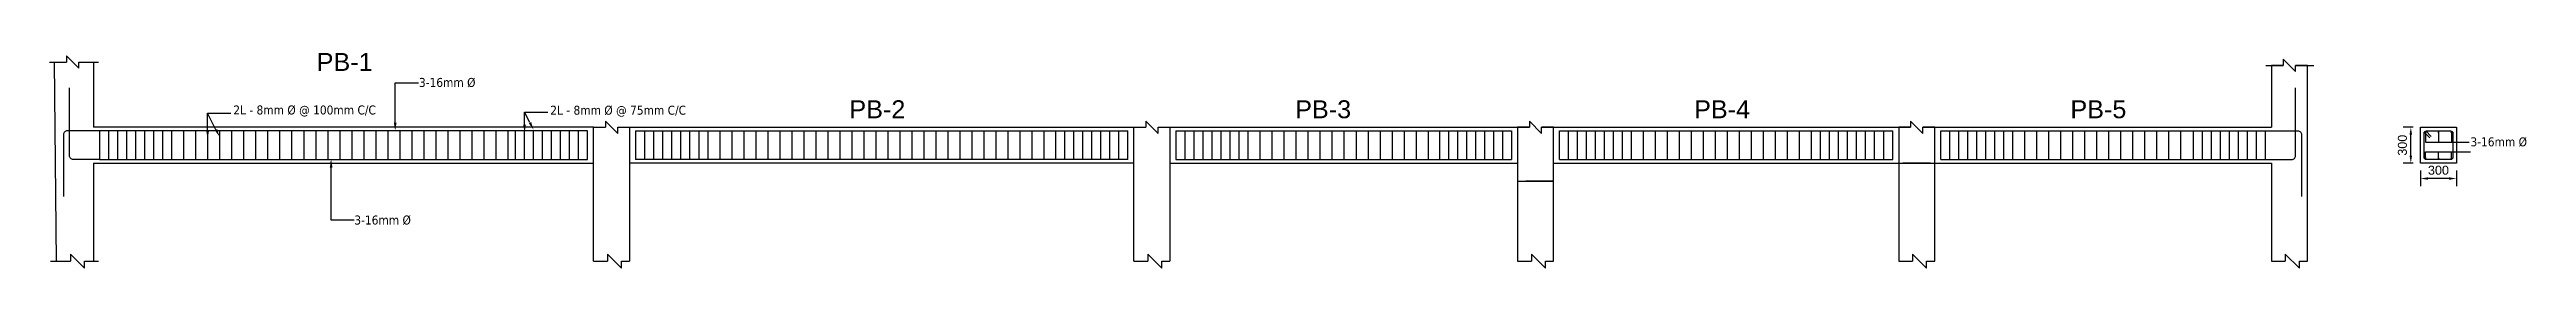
# Model space of a CAD drawing. Header units: millimetres. Extents: x 2923 to 3086, y 1840 to 1916.
# Drawn here: x 2949.09 to 2969.72, y 1908.8 to 1910.6 of the extents above; entities that cross this region are included whole.
import ezdxf

# ---------------------------------------------------------------- set-up
doc = ezdxf.new("R2010")
doc.units = ezdxf.units.MM
for name, color, linetype in [('BEAM', 4, 'Continuous'), ('BRICK WALL', 93, 'Continuous'), ('COLUMN', 1, 'Continuous'), ('DIM_50', 7, 'Continuous'), ('PLINTH BEAM', 7, 'Continuous'), ('REINFORCEMENT', 50, 'Continuous')]:
    doc.layers.add(name, color=color, linetype=linetype)
doc.layers.add('Text', color=7, linetype='Continuous', lineweight=13)
doc.styles.get("Standard").update_dxf_attribs({"font": 'arial.ttf'})
doc.styles.add('Tahoma', font='tahoma.ttf')
doc.dimstyles.new('DIM-25', dxfattribs={"dimtxt": 0.075, "dimasz": 0.0625, "dimexe": 0.0625, "dimexo": 0.0625, "dimgap": 0.03125, "dimtad": 1, "dimdec": 0, "dimlfac": 1000, "dimzin": 1, "dimdsep": 46, "dimtxsty": 'Standard', "dimcen": 0.1, "dimadec": 0, "dimazin": 0, "dimtfac": 1, "dimtdec": 0, "dimtmove": 0, "dimatfit": 3, "dimfxl": 1, "dimarcsym": 0})

msp = doc.modelspace()

# ---------------------------------------------------------------- texts
at = {"layer": 'PLINTH BEAM'}
for s, p in [('PB-1', (2951.3105, 1910.4509)), ('PB-2', (2955.7477, 1910.0555)), ('PB-3', (2959.4607, 1910.0555)), ('PB-4', (2962.7834, 1910.0555)), ('PB-5', (2965.9176, 1910.0555))]:
    msp.add_text(s, height=0.15, dxfattribs=at).set_placement(p)
at = {"layer": 'Text', "char_height": 0.075, "attachment_point": 1, "style": 'Tahoma'}
for s, insert, width in [('3-16mm %%C', (2952.1622, 1910.3921), 0.659218), ('2L - 8mm %%C @ 100mm C/C', (2950.6158, 1910.1621), 1.285732), ('2L - 8mm %%C @ 75mm C/C', (2953.2558, 1910.1602), 1.243977), ('3-16mm %%C', (2969.2495, 1909.8958), 0.561384), ('3-16mm %%C ', (2951.6242, 1909.2426), 0.659218)]:
    msp.add_mtext(s, dxfattribs=dict(at, insert=insert, width=width))

# ---------------------------------------------------------------- blocks, each defined once
blk = doc.blocks.new('*D21')
at = {"color": 0, "lineweight": -2, "transparency": 16777216}
for p, q in [((2968.771, 1909.98), (2968.69, 1909.98)), ((2968.753, 1909.743), (2968.753, 1909.918)), ((2968.771, 1909.68), (2968.69, 1909.68))]:
    blk.add_line(p, q, dxfattribs=at)
at = {"color": 0, "transparency": 16777216}
for points in [[(2968.742, 1909.918), (2968.763, 1909.918), (2968.753, 1909.98)], [(2968.742, 1909.743), (2968.763, 1909.743), (2968.753, 1909.68)]]:
    blk.add_solid(points, dxfattribs=at)
at = {"layer": 'Defpoints', "color": 0, "transparency": 16777216}
for p in [(2968.753, 1909.98), (2968.833, 1909.98), (2968.833, 1909.68)]:
    blk.add_point(p, dxfattribs=at)
at = {"color": 0, "transparency": 16777216, "insert": (2968.683, 1909.83), "char_height": 0.075, "attachment_point": 5, "rotation": 90}
blk.add_mtext('300', dxfattribs=at)
blk = doc.blocks.new('*D22')
at = {"color": 0, "lineweight": -2, "transparency": 16777216}
for p, q in [((2968.833, 1909.618), (2968.833, 1909.489)), ((2969.133, 1909.618), (2969.133, 1909.489)), ((2969.071, 1909.552), (2968.896, 1909.552))]:
    blk.add_line(p, q, dxfattribs=at)
at = {"color": 0, "transparency": 16777216}
for points in [[(2968.896, 1909.562), (2968.896, 1909.541), (2968.833, 1909.552)], [(2969.071, 1909.562), (2969.071, 1909.541), (2969.133, 1909.552)]]:
    blk.add_solid(points, dxfattribs=at)
at = {"layer": 'Defpoints', "color": 0, "transparency": 16777216}
for p in [(2968.833, 1909.68), (2969.133, 1909.68), (2968.833, 1909.552)]:
    blk.add_point(p, dxfattribs=at)
at = {"color": 0, "transparency": 16777216, "insert": (2968.983, 1909.621), "char_height": 0.075, "attachment_point": 5}
blk.add_mtext('300', dxfattribs=at)

# ---------------------------------------------------------------- dimensions: what is measured, and where the dimension line sits
dim = msp.add_linear_dim(base=(2968.7527, 1909.9804), p1=(2968.8332, 1909.6804), p2=(2968.8332, 1909.9804), angle=90, dimstyle='DIM-25')
dim.commit()
dim.dimension.update_dxf_attribs({"geometry": '*D21', "text_midpoint": (2968.6832, 1909.8304)})
dim = msp.add_linear_dim(base=(2968.8332, 1909.5519), p1=(2969.1332, 1909.6804), p2=(2968.8332, 1909.6804), dimstyle='DIM-25')
dim.commit()
dim.dimension.update_dxf_attribs({"geometry": '*D22', "text_midpoint": (2968.9832, 1909.6214)})

# ---------------------------------------------------------------- linework, layer by layer
for p, q in [((2949.0854, 1910.5243), (2949.2264, 1910.5243)), ((2949.2264, 1910.5756), (2949.3288, 1910.4731)), ((2949.2264, 1910.5756), (2949.2264, 1910.5243)), ((2949.3288, 1910.4731), (2949.3288, 1910.5243)), ((2949.3288, 1910.5243), (2949.4935, 1910.5243)), ((2967.544, 1910.4969), (2967.6909, 1910.4969)), ((2967.6909, 1910.5481), (2967.7934, 1910.4457)), ((2967.6909, 1910.5481), (2967.6909, 1910.4969)), ((2967.7934, 1910.4969), (2967.9447, 1910.4969)), ((2967.7934, 1910.4457), (2967.7934, 1910.4969)), ((2953.6171, 1909.9804), (2953.7159, 1909.9804)), ((2953.7159, 1910.0316), (2953.8184, 1909.9292)), ((2953.7159, 1910.0316), (2953.7159, 1909.9804)), ((2953.8184, 1909.9804), (2953.9171, 1909.9804)), ((2953.8184, 1909.9292), (2953.8184, 1909.9804)), ((2958.1171, 1909.9804), (2958.2159, 1909.9804)), ((2958.2159, 1910.0316), (2958.3184, 1909.9292)), ((2958.2159, 1910.0316), (2958.2159, 1909.9804)), ((2958.3184, 1909.9804), (2958.4171, 1909.9804)), ((2958.3184, 1909.9292), (2958.3184, 1909.9804)), ((2961.3121, 1909.9804), (2961.4109, 1909.9804)), ((2961.4109, 1910.0316), (2961.5134, 1909.9292)), ((2961.4109, 1910.0316), (2961.4109, 1909.9804)), ((2961.5134, 1909.9804), (2961.6121, 1909.9804)), ((2961.5134, 1909.9292), (2961.5134, 1909.9804)), ((2964.4871, 1909.9804), (2964.5859, 1909.9804)), ((2964.5859, 1910.0316), (2964.6884, 1909.9292)), ((2964.5859, 1910.0316), (2964.5859, 1909.9804)), ((2964.6884, 1909.9804), (2964.7871, 1909.9804)), ((2964.6884, 1909.9292), (2964.6884, 1909.9804)), ((2968.8754, 1909.9393), (2968.8754, 1909.8554)), ((2968.8754, 1909.8554), (2969.2389, 1909.8554)), ((2968.8754, 1909.7215), (2968.8754, 1909.7762)), ((2968.8754, 1909.7762), (2969.2489, 1909.7762)), ((2968.9832, 1909.9393), (2968.9832, 1909.8554)), ((2968.9832, 1909.7215), (2968.9832, 1909.7762)), ((2969.091, 1909.9393), (2969.091, 1909.8554)), ((2969.091, 1909.7215), (2969.091, 1909.7762)), ((2949.0926, 1908.8625), (2949.2591, 1908.8625)), ((2949.3763, 1908.8039), (2949.2591, 1908.9211)), ((2949.2591, 1908.9211), (2949.2591, 1908.8625)), ((2949.3763, 1908.8625), (2949.4937, 1908.8625)), ((2949.3763, 1908.8039), (2949.3763, 1908.8625)), ((2953.6171, 1908.8625), (2953.7325, 1908.8625)), ((2953.8496, 1908.8039), (2953.7325, 1908.9211)), ((2953.7325, 1908.9211), (2953.7325, 1908.8625)), ((2953.8496, 1908.8625), (2953.9171, 1908.8625)), ((2953.8496, 1908.8039), (2953.8496, 1908.8625)), ((2958.1171, 1908.8625), (2958.2325, 1908.8625)), ((2958.3496, 1908.8039), (2958.2325, 1908.9211)), ((2958.2325, 1908.9211), (2958.2325, 1908.8625)), ((2958.3496, 1908.8625), (2958.4171, 1908.8625)), ((2958.3496, 1908.8039), (2958.3496, 1908.8625)), ((2961.3121, 1908.8625), (2961.4275, 1908.8625)), ((2961.5446, 1908.8039), (2961.4275, 1908.9211)), ((2961.4275, 1908.9211), (2961.4275, 1908.8625)), ((2961.5446, 1908.8625), (2961.6121, 1908.8625)), ((2961.5446, 1908.8039), (2961.5446, 1908.8625)), ((2964.4871, 1908.8625), (2964.6025, 1908.8625)), ((2964.7196, 1908.8039), (2964.6025, 1908.9211)), ((2964.6025, 1908.9211), (2964.6025, 1908.8625)), ((2964.7196, 1908.8625), (2964.7871, 1908.8625)), ((2964.7196, 1908.8039), (2964.7196, 1908.8625)), ((2967.5921, 1908.8625), (2967.7075, 1908.8625)), ((2967.8246, 1908.8039), (2967.7075, 1908.9211)), ((2967.7075, 1908.9211), (2967.7075, 1908.8625)), ((2967.8246, 1908.8625), (2967.8921, 1908.8625)), ((2967.8246, 1908.8039), (2967.8246, 1908.8625))]:
    msp.add_line(p, q)
at = {"layer": 'BEAM'}
for p, q in [((2953.6171, 1909.9804), (2949.4521, 1909.9804)), ((2953.9171, 1909.9804), (2958.1171, 1909.9804)), ((2958.4171, 1909.9804), (2961.3121, 1909.9804)), ((2961.6121, 1909.9804), (2964.4871, 1909.9804)), ((2964.7871, 1909.9804), (2967.5921, 1909.9804)), ((2968.8332, 1909.9804), (2969.1332, 1909.9804)), ((2968.8332, 1909.6804), (2968.8332, 1909.9804)), ((2969.1332, 1909.9804), (2969.1332, 1909.6804)), ((2949.4521, 1909.6804), (2953.6171, 1909.6804)), ((2958.1171, 1909.6804), (2953.9171, 1909.6804)), ((2958.4171, 1909.6804), (2961.3121, 1909.6804)), ((2961.6121, 1909.6804), (2964.4871, 1909.6804)), ((2964.7871, 1909.6804), (2967.5921, 1909.6804)), ((2969.1332, 1909.6804), (2968.8332, 1909.6804))]:
    msp.add_line(p, q, dxfattribs=at)
at = {"layer": 'BRICK WALL'}
for p, q in [((2964.7521, 1909.6804), (2964.5221, 1909.6804)), ((2961.6121, 1909.5304), (2961.3821, 1909.5304))]:
    msp.add_line(p, q, dxfattribs=at)
at = {"layer": 'COLUMN'}
for p, q in [((2949.1438, 1908.8625), (2949.1276, 1910.5243)), ((2949.4521, 1910.5243), (2949.4521, 1909.9804)), ((2967.6909, 1910.4969), (2967.5921, 1910.4969)), ((2967.5921, 1910.4969), (2967.5921, 1909.9804)), ((2967.8921, 1910.4969), (2967.7934, 1910.4969)), ((2967.8921, 1908.8625), (2967.8921, 1910.4969)), ((2953.6171, 1908.8625), (2953.6171, 1909.9804)), ((2953.9171, 1909.9804), (2953.9171, 1908.8625)), ((2958.1171, 1908.8625), (2958.1171, 1909.9804)), ((2958.1171, 1909.9804), (2958.2159, 1909.9804)), ((2958.3184, 1909.9804), (2958.4171, 1909.9804)), ((2958.4171, 1909.9804), (2958.4171, 1908.8625)), ((2961.4109, 1909.9804), (2961.3121, 1909.9804)), ((2961.3121, 1909.9804), (2961.3121, 1908.8625)), ((2961.6121, 1909.9804), (2961.5134, 1909.9804)), ((2961.6121, 1908.8625), (2961.6121, 1909.9804)), ((2964.5859, 1909.9804), (2964.4871, 1909.9804)), ((2964.4871, 1909.9804), (2964.4871, 1908.8625)), ((2964.7871, 1909.9804), (2964.6884, 1909.9804)), ((2964.7871, 1908.8625), (2964.7871, 1909.9804)), ((2949.4521, 1909.6804), (2949.4521, 1908.8625)), ((2964.4871, 1909.6804), (2964.7871, 1909.6804)), ((2967.5921, 1909.6804), (2967.5921, 1908.8625)), ((2961.3121, 1909.5304), (2961.6121, 1909.5304))]:
    msp.add_line(p, q, dxfattribs=at)
msp.add_lwpolyline([(2958.4671, 1909.9504), (2958.4671, 1909.7104)], dxfattribs=at)
at = {"layer": 'DIM_50', "linetype": 'ByBlock', "lineweight": -2}
for p, q in [((2951.9646, 1910.0176), (2951.9646, 1910.352)), ((2951.9646, 1910.352), (2952.1581, 1910.352)), ((2950.4021, 1909.9482), (2950.4021, 1910.0969)), ((2950.4021, 1910.0969), (2950.5956, 1910.0969)), ((2950.4717, 1909.9597), (2950.4021, 1910.0969)), ((2953.0421, 1910.0013), (2953.0421, 1910.1068)), ((2953.0421, 1910.1068), (2953.2356, 1910.1068)), ((2953.0867, 1910.0189), (2953.0421, 1910.1068))]:
    msp.add_line(p, q, dxfattribs=at)
msp.add_lwpolyline([(2951.4296, 1909.6949), (2951.4296, 1909.2079), (2951.623, 1909.2079)], dxfattribs=at)
at = {"layer": 'DIM_50'}
for points in [[(2951.9758, 1910.0176), (2951.9646, 1909.9504), (2951.9534, 1910.0176)], [(2953.0533, 1910.0013), (2953.0421, 1909.9342), (2953.0309, 1910.0013)], [(2953.0967, 1910.0239), (2953.1171, 1909.9589), (2953.0767, 1910.0138)], [(2950.4133, 1909.9482), (2950.4021, 1909.881), (2950.3909, 1909.9482)], [(2950.4817, 1909.9648), (2950.5021, 1909.8998), (2950.4617, 1909.9547)], [(2951.4422, 1909.6432), (2951.431, 1909.7104), (2951.4198, 1909.6432)]]:
    msp.add_solid(points, dxfattribs=at)
at = {"layer": 'REINFORCEMENT'}
for p, q in [((2949.5021, 1909.9504), (2949.4521, 1909.9504)), ((2953.5671, 1909.9504), (2949.5021, 1909.9504)), ((2952.9671, 1909.7104), (2952.9671, 1909.9504)), ((2953.0421, 1909.7104), (2953.0421, 1909.9504)), ((2953.1171, 1909.7104), (2953.1171, 1909.9504)), ((2953.1921, 1909.7104), (2953.1921, 1909.9504)), ((2953.2671, 1909.7104), (2953.2671, 1909.9504)), ((2953.3421, 1909.7104), (2953.3421, 1909.9504)), ((2953.4171, 1909.7104), (2953.4171, 1909.9504)), ((2953.4921, 1909.7104), (2953.4921, 1909.9504)), ((2953.5671, 1909.7104), (2953.5671, 1909.9504)), ((2953.9671, 1909.9504), (2953.9671, 1909.7104)), ((2953.9671, 1909.9504), (2958.0671, 1909.9504)), ((2954.0421, 1909.9504), (2954.0421, 1909.7104)), ((2954.1171, 1909.9504), (2954.1171, 1909.7104)), ((2954.1921, 1909.9504), (2954.1921, 1909.7104)), ((2954.2671, 1909.9504), (2954.2671, 1909.7104)), ((2954.3421, 1909.9504), (2954.3421, 1909.7104)), ((2954.4171, 1909.9504), (2954.4171, 1909.7104)), ((2954.4921, 1909.9504), (2954.4921, 1909.7104)), ((2954.5671, 1909.9504), (2954.5671, 1909.7104)), ((2954.6671, 1909.9504), (2954.6671, 1909.7104)), ((2954.7671, 1909.9504), (2954.7671, 1909.7104)), ((2954.8671, 1909.9504), (2954.8671, 1909.7104)), ((2954.9671, 1909.9504), (2954.9671, 1909.7104)), ((2955.0671, 1909.9504), (2955.0671, 1909.7104)), ((2955.1671, 1909.9504), (2955.1671, 1909.7104)), ((2955.2671, 1909.9504), (2955.2671, 1909.7104)), ((2955.3671, 1909.9504), (2955.3671, 1909.7104)), ((2955.4671, 1909.9504), (2955.4671, 1909.7104)), ((2955.5671, 1909.9504), (2955.5671, 1909.7104)), ((2955.6671, 1909.9504), (2955.6671, 1909.7104)), ((2955.7671, 1909.9504), (2955.7671, 1909.7104)), ((2955.8671, 1909.9504), (2955.8671, 1909.7104)), ((2955.9671, 1909.9504), (2955.9671, 1909.7104)), ((2956.0671, 1909.9504), (2956.0671, 1909.7104)), ((2956.1671, 1909.9504), (2956.1671, 1909.7104)), ((2956.2671, 1909.9504), (2956.2671, 1909.7104)), ((2956.3671, 1909.9504), (2956.3671, 1909.7104)), ((2956.4671, 1909.9504), (2956.4671, 1909.7104)), ((2956.5671, 1909.9504), (2956.5671, 1909.7104)), ((2956.6671, 1909.9504), (2956.6671, 1909.7104)), ((2956.7671, 1909.9504), (2956.7671, 1909.7104)), ((2956.8671, 1909.9504), (2956.8671, 1909.7104)), ((2956.9671, 1909.9504), (2956.9671, 1909.7104)), ((2957.0671, 1909.9504), (2957.0671, 1909.7104)), ((2957.1671, 1909.9504), (2957.1671, 1909.7104)), ((2957.2671, 1909.9504), (2957.2671, 1909.7104)), ((2957.3671, 1909.9504), (2957.3671, 1909.7104)), ((2958.4671, 1909.9504), (2961.2621, 1909.9504)), ((2961.6621, 1909.9504), (2964.4371, 1909.9504)), ((2964.8371, 1909.9504), (2967.5421, 1909.9504)), ((2967.5421, 1909.9504), (2967.5921, 1909.9504)), ((2968.8648, 1909.9382), (2968.91, 1909.893)), ((2968.8769, 1909.9494), (2968.9222, 1909.9042)), ((2949.5021, 1909.7104), (2949.4521, 1909.7104)), ((2949.5021, 1909.7104), (2953.5671, 1909.7104)), ((2958.0671, 1909.7104), (2953.9671, 1909.7104)), ((2958.4671, 1909.7104), (2961.2621, 1909.7104)), ((2961.6621, 1909.7104), (2964.4371, 1909.7104)), ((2964.8371, 1909.7104), (2967.5421, 1909.7104)), ((2967.5421, 1909.7104), (2967.5921, 1909.7104))]:
    msp.add_line(p, q, dxfattribs=at)
for points in [[(2949.4521, 1909.7104), (2949.2841, 1909.7104, -0.4142136), (2949.2521, 1909.7424), (2949.2521, 1910.3104)], [(2967.5921, 1909.7104), (2967.7601, 1909.7104, 0.4142136), (2967.7921, 1909.7424), (2967.7921, 1910.3104)], [(2949.4521, 1909.9504), (2949.2341, 1909.9504, 0.4142136), (2949.2021, 1909.9184), (2949.2021, 1909.4004)], [(2967.5921, 1909.9504), (2967.8101, 1909.9504, -0.4142136), (2967.8421, 1909.9184), (2967.8421, 1909.4004)]]:
    msp.add_lwpolyline(points, format="xyb", dxfattribs=at)
for points in [[(2962.3621, 1909.9804), (2962.3621, 1909.9804)], [(2962.4621, 1909.9804), (2962.4621, 1909.9804)], [(2962.5621, 1909.9804), (2962.5621, 1909.9804)], [(2962.6621, 1909.9804), (2962.6621, 1909.9804)], [(2962.7621, 1909.9804), (2962.7621, 1909.9804)], [(2962.8621, 1909.9804), (2962.8621, 1909.9804)], [(2962.9621, 1909.9804), (2962.9621, 1909.9804)], [(2963.0621, 1909.9804), (2963.0621, 1909.9804)], [(2963.1621, 1909.9804), (2963.1621, 1909.9804)], [(2963.2621, 1909.9804), (2963.2621, 1909.9804)], [(2963.3621, 1909.9804), (2963.3621, 1909.9804)], [(2963.4621, 1909.9804), (2963.4621, 1909.9804)], [(2963.5621, 1909.9804), (2963.5621, 1909.9804)], [(2963.6621, 1909.9804), (2963.6621, 1909.9804)], [(2963.7621, 1909.9804), (2963.7621, 1909.9804)], [(2963.8371, 1909.9804), (2963.8371, 1909.9804)], [(2963.9121, 1909.9804), (2963.9121, 1909.9804)], [(2963.9871, 1909.9804), (2963.9871, 1909.9804)], [(2964.0621, 1909.9804), (2964.0621, 1909.9804)], [(2964.1371, 1909.9804), (2964.1371, 1909.9804)], [(2964.2121, 1909.9804), (2964.2121, 1909.9804)], [(2964.2871, 1909.9804), (2964.2871, 1909.9804)], [(2964.3621, 1909.9804), (2964.3621, 1909.9804)], [(2964.4371, 1909.9804), (2964.4371, 1909.9804)], [(2964.8371, 1909.9804), (2964.8371, 1909.9804)], [(2964.9121, 1909.9804), (2964.9121, 1909.9804)], [(2964.9871, 1909.9804), (2964.9871, 1909.9804)], [(2965.0621, 1909.9804), (2965.0621, 1909.9804)], [(2965.1371, 1909.9804), (2965.1371, 1909.9804)], [(2965.2121, 1909.9804), (2965.2121, 1909.9804)], [(2965.2871, 1909.9804), (2965.2871, 1909.9804)], [(2965.3621, 1909.9804), (2965.3621, 1909.9804)], [(2965.4371, 1909.9804), (2965.4371, 1909.9804)], [(2965.5371, 1909.9804), (2965.5371, 1909.9804)], [(2965.6371, 1909.9804), (2965.6371, 1909.9804)], [(2965.7371, 1909.9804), (2965.7371, 1909.9804)], [(2965.8371, 1909.9804), (2965.8371, 1909.9804)], [(2965.9371, 1909.9804), (2965.9371, 1909.9804)], [(2966.0371, 1909.9804), (2966.0371, 1909.9804)], [(2966.1371, 1909.9804), (2966.1371, 1909.9804)], [(2966.2371, 1909.9804), (2966.2371, 1909.9804)], [(2966.3371, 1909.9804), (2966.3371, 1909.9804)], [(2966.4371, 1909.9804), (2966.4371, 1909.9804)], [(2966.5371, 1909.9804), (2966.5371, 1909.9804)], [(2966.6371, 1909.9804), (2966.6371, 1909.9804)], [(2966.7371, 1909.9804), (2966.7371, 1909.9804)], [(2966.8371, 1909.9804), (2966.8371, 1909.9804)], [(2966.9421, 1909.9804), (2966.9421, 1909.9804)], [(2967.0171, 1909.9804), (2967.0171, 1909.9804)], [(2967.0921, 1909.9804), (2967.0921, 1909.9804)], [(2967.1671, 1909.9804), (2967.1671, 1909.9804)], [(2967.2421, 1909.9804), (2967.2421, 1909.9804)], [(2967.3171, 1909.9804), (2967.3171, 1909.9804)], [(2967.3921, 1909.9804), (2967.3921, 1909.9804)], [(2949.5021, 1909.9504), (2949.5021, 1909.7104)], [(2949.5771, 1909.9504), (2949.5771, 1909.7104)], [(2949.6521, 1909.9504), (2949.6521, 1909.7104)], [(2949.7271, 1909.9504), (2949.7271, 1909.7104)], [(2949.8021, 1909.9504), (2949.8021, 1909.7104)], [(2949.8771, 1909.9504), (2949.8771, 1909.7104)], [(2949.9521, 1909.9504), (2949.9521, 1909.7104)], [(2950.0271, 1909.9504), (2950.0271, 1909.7104)], [(2950.1021, 1909.9504), (2950.1021, 1909.7104)], [(2950.2021, 1909.9504), (2950.2021, 1909.7104)], [(2950.3021, 1909.9504), (2950.3021, 1909.7104)], [(2950.4021, 1909.9504), (2950.4021, 1909.7104)], [(2950.5021, 1909.9504), (2950.5021, 1909.7104)], [(2950.6021, 1909.9504), (2950.6021, 1909.7104)], [(2950.7021, 1909.9504), (2950.7021, 1909.7104)], [(2950.8021, 1909.9504), (2950.8021, 1909.7104)], [(2950.9021, 1909.9504), (2950.9021, 1909.7104)], [(2951.0021, 1909.9504), (2951.0021, 1909.7104)], [(2951.1021, 1909.9504), (2951.1021, 1909.7104)], [(2951.2021, 1909.9504), (2951.2021, 1909.7104)], [(2951.3021, 1909.9504), (2951.3021, 1909.7104)], [(2951.4021, 1909.9504), (2951.4021, 1909.7104)], [(2951.5021, 1909.9504), (2951.5021, 1909.7104)], [(2951.6021, 1909.9504), (2951.6021, 1909.7104)], [(2951.7021, 1909.9504), (2951.7021, 1909.7104)], [(2951.8021, 1909.9504), (2951.8021, 1909.7104)], [(2951.9021, 1909.9504), (2951.9021, 1909.7104)], [(2952.0021, 1909.9504), (2952.0021, 1909.7104)], [(2952.1021, 1909.9504), (2952.1021, 1909.7104)], [(2952.2021, 1909.9504), (2952.2021, 1909.7104)], [(2952.3021, 1909.9504), (2952.3021, 1909.7104)], [(2952.4021, 1909.9504), (2952.4021, 1909.7104)], [(2952.5021, 1909.9504), (2952.5021, 1909.7104)], [(2952.6021, 1909.9504), (2952.6021, 1909.7104)], [(2952.7021, 1909.9504), (2952.7021, 1909.7104)], [(2952.8021, 1909.9504), (2952.8021, 1909.7104)], [(2952.9021, 1909.9504), (2952.9021, 1909.7104)], [(2957.4671, 1909.7104), (2957.4671, 1909.9504)], [(2957.5421, 1909.7104), (2957.5421, 1909.9504)], [(2957.6171, 1909.7104), (2957.6171, 1909.9504)], [(2957.6921, 1909.7104), (2957.6921, 1909.9504)], [(2957.7671, 1909.7104), (2957.7671, 1909.9504)], [(2957.8421, 1909.7104), (2957.8421, 1909.9504)], [(2957.9171, 1909.7104), (2957.9171, 1909.9504)], [(2957.9921, 1909.7104), (2957.9921, 1909.9504)], [(2958.0671, 1909.7104), (2958.0671, 1909.9504)], [(2958.4671, 1909.9504), (2958.4671, 1909.7104)], [(2958.5421, 1909.9504), (2958.5421, 1909.7104)], [(2958.6171, 1909.9504), (2958.6171, 1909.7104)], [(2958.6921, 1909.9504), (2958.6921, 1909.7104)], [(2958.7671, 1909.9504), (2958.7671, 1909.7104)], [(2958.8421, 1909.9504), (2958.8421, 1909.7104)], [(2958.9171, 1909.9504), (2958.9171, 1909.7104)], [(2958.9921, 1909.9504), (2958.9921, 1909.7104)], [(2959.0671, 1909.9504), (2959.0671, 1909.7104)], [(2959.1671, 1909.9504), (2959.1671, 1909.7104)], [(2959.2671, 1909.9504), (2959.2671, 1909.7104)], [(2959.3671, 1909.9504), (2959.3671, 1909.7104)], [(2959.4671, 1909.9504), (2959.4671, 1909.7104)], [(2959.5671, 1909.9504), (2959.5671, 1909.7104)], [(2959.6671, 1909.9504), (2959.6671, 1909.7104)], [(2959.7671, 1909.9504), (2959.7671, 1909.7104)], [(2959.8671, 1909.9504), (2959.8671, 1909.7104)], [(2959.9671, 1909.9504), (2959.9671, 1909.7104)], [(2960.0671, 1909.9504), (2960.0671, 1909.7104)], [(2960.1671, 1909.9504), (2960.1671, 1909.7104)], [(2960.2671, 1909.9504), (2960.2671, 1909.7104)], [(2960.3671, 1909.9504), (2960.3671, 1909.7104)], [(2960.4671, 1909.9504), (2960.4671, 1909.7104)], [(2960.5671, 1909.9504), (2960.5671, 1909.7104)], [(2960.6621, 1909.9504), (2960.6621, 1909.7104)], [(2960.7371, 1909.9504), (2960.7371, 1909.7104)], [(2960.8121, 1909.9504), (2960.8121, 1909.7104)], [(2960.8871, 1909.9504), (2960.8871, 1909.7104)], [(2960.9621, 1909.9504), (2960.9621, 1909.7104)], [(2961.0371, 1909.9504), (2961.0371, 1909.7104)], [(2961.1121, 1909.9504), (2961.1121, 1909.7104)], [(2961.1871, 1909.9504), (2961.1871, 1909.7104)], [(2961.2621, 1909.9504), (2961.2621, 1909.7104)], [(2961.6621, 1909.7104), (2961.6621, 1909.9504)], [(2961.7371, 1909.7104), (2961.7371, 1909.9504)], [(2961.8121, 1909.7104), (2961.8121, 1909.9504)], [(2961.8871, 1909.7104), (2961.8871, 1909.9504)], [(2961.9621, 1909.7104), (2961.9621, 1909.9504)], [(2962.0371, 1909.7104), (2962.0371, 1909.9504)], [(2962.1121, 1909.7104), (2962.1121, 1909.9504)], [(2962.1871, 1909.7104), (2962.1871, 1909.9504)], [(2962.2621, 1909.7104), (2962.2621, 1909.9504)], [(2962.3621, 1909.7104), (2962.3621, 1909.9504)], [(2962.4621, 1909.7104), (2962.4621, 1909.9504)], [(2962.5621, 1909.7104), (2962.5621, 1909.9504)], [(2962.6621, 1909.7104), (2962.6621, 1909.9504)], [(2962.7621, 1909.7104), (2962.7621, 1909.9504)], [(2962.8621, 1909.7104), (2962.8621, 1909.9504)], [(2962.9621, 1909.7104), (2962.9621, 1909.9504)], [(2963.0621, 1909.7104), (2963.0621, 1909.9504)], [(2963.1621, 1909.7104), (2963.1621, 1909.9504)], [(2963.2621, 1909.7104), (2963.2621, 1909.9504)], [(2963.3621, 1909.7104), (2963.3621, 1909.9504)], [(2963.4621, 1909.7104), (2963.4621, 1909.9504)], [(2963.5621, 1909.7104), (2963.5621, 1909.9504)], [(2963.6621, 1909.7104), (2963.6621, 1909.9504)], [(2963.7621, 1909.7104), (2963.7621, 1909.9504)], [(2963.8371, 1909.7104), (2963.8371, 1909.9504)], [(2963.9121, 1909.7104), (2963.9121, 1909.9504)], [(2963.9871, 1909.7104), (2963.9871, 1909.9504)], [(2964.0621, 1909.7104), (2964.0621, 1909.9504)], [(2964.1371, 1909.7104), (2964.1371, 1909.9504)], [(2964.2121, 1909.7104), (2964.2121, 1909.9504)], [(2964.2871, 1909.7104), (2964.2871, 1909.9504)], [(2964.3621, 1909.7104), (2964.3621, 1909.9504)], [(2964.4371, 1909.7104), (2964.4371, 1909.9504)], [(2964.8371, 1909.7104), (2964.8371, 1909.9504)], [(2964.9121, 1909.7104), (2964.9121, 1909.9504)], [(2964.9871, 1909.7104), (2964.9871, 1909.9504)], [(2965.0621, 1909.7104), (2965.0621, 1909.9504)], [(2965.1371, 1909.7104), (2965.1371, 1909.9504)], [(2965.2121, 1909.7104), (2965.2121, 1909.9504)], [(2965.2871, 1909.7104), (2965.2871, 1909.9504)], [(2965.3621, 1909.7104), (2965.3621, 1909.9504)], [(2965.4371, 1909.7104), (2965.4371, 1909.9504)], [(2965.5371, 1909.7104), (2965.5371, 1909.9504)], [(2965.6371, 1909.7104), (2965.6371, 1909.9504)], [(2965.7371, 1909.7104), (2965.7371, 1909.9504)], [(2965.8371, 1909.7104), (2965.8371, 1909.9504)], [(2965.9371, 1909.7104), (2965.9371, 1909.9504)], [(2966.0371, 1909.7104), (2966.0371, 1909.9504)], [(2966.1371, 1909.7104), (2966.1371, 1909.9504)], [(2966.2371, 1909.7104), (2966.2371, 1909.9504)], [(2966.3371, 1909.7104), (2966.3371, 1909.9504)], [(2966.4371, 1909.7104), (2966.4371, 1909.9504)], [(2966.5371, 1909.7104), (2966.5371, 1909.9504)], [(2966.6371, 1909.7104), (2966.6371, 1909.9504)], [(2966.7371, 1909.7104), (2966.7371, 1909.9504)], [(2966.8371, 1909.7104), (2966.8371, 1909.9504)], [(2966.9421, 1909.7104), (2966.9421, 1909.9504)], [(2967.0171, 1909.7104), (2967.0171, 1909.9504)], [(2967.0921, 1909.7104), (2967.0921, 1909.9504)], [(2967.1671, 1909.7104), (2967.1671, 1909.9504)], [(2967.2421, 1909.7104), (2967.2421, 1909.9504)], [(2967.3171, 1909.7104), (2967.3171, 1909.9504)], [(2967.3921, 1909.7104), (2967.3921, 1909.9504)], [(2967.4671, 1909.7104), (2967.4671, 1909.9504)], [(2967.5421, 1909.7104), (2967.5421, 1909.9504)]]:
    msp.add_lwpolyline(points, dxfattribs=at)
for points in [[(2963.8584, 1909.9804), (2963.8584, 1909.9804)], [(2963.9334, 1909.9804), (2963.9334, 1909.9804)], [(2964.0084, 1909.9804), (2964.0084, 1909.9804)], [(2964.0834, 1909.9804), (2964.0834, 1909.9804)], [(2964.1584, 1909.9804), (2964.1584, 1909.9804)], [(2964.2334, 1909.9804), (2964.2334, 1909.9804)]]:
    msp.add_lwpolyline(points, close=True, dxfattribs=at)
msp.add_lwpolyline([(2969.0832, 1909.7104), (2968.8832, 1909.7104, -0.4142136), (2968.8632, 1909.7304), (2968.8632, 1909.9304, -0.4142136), (2968.8832, 1909.9504), (2969.0832, 1909.9504, -0.4142136), (2969.1032, 1909.9304), (2969.1032, 1909.7304, -0.4142136)], format="xyb", close=True, dxfattribs=at)
at = {"layer": 'REINFORCEMENT', "const_width": 0.008}
for points in [[(2968.8714, 1909.9393, 1), (2968.8794, 1909.9393, 1)], [(2968.9872, 1909.9393, -1), (2968.9792, 1909.9393, -1)], [(2969.095, 1909.9393, -1), (2969.087, 1909.9393, -1)], [(2968.8714, 1909.7215, -1), (2968.8794, 1909.7215, -1)], [(2968.9872, 1909.7215, 1), (2968.9792, 1909.7215, 1)], [(2969.095, 1909.7215, 1), (2969.087, 1909.7215, 1)]]:
    msp.add_lwpolyline(points, format="xyb", close=True, dxfattribs=at)

msp.set_redraw_order([(e.dxf.handle, doc.entitydb.next_handle()) for e in msp.query("TEXT MTEXT ATTDEF DIMENSION ARC_DIMENSION")])  # texts and dimensions are drawn at this point

doc.saveas('drawing.dxf')
